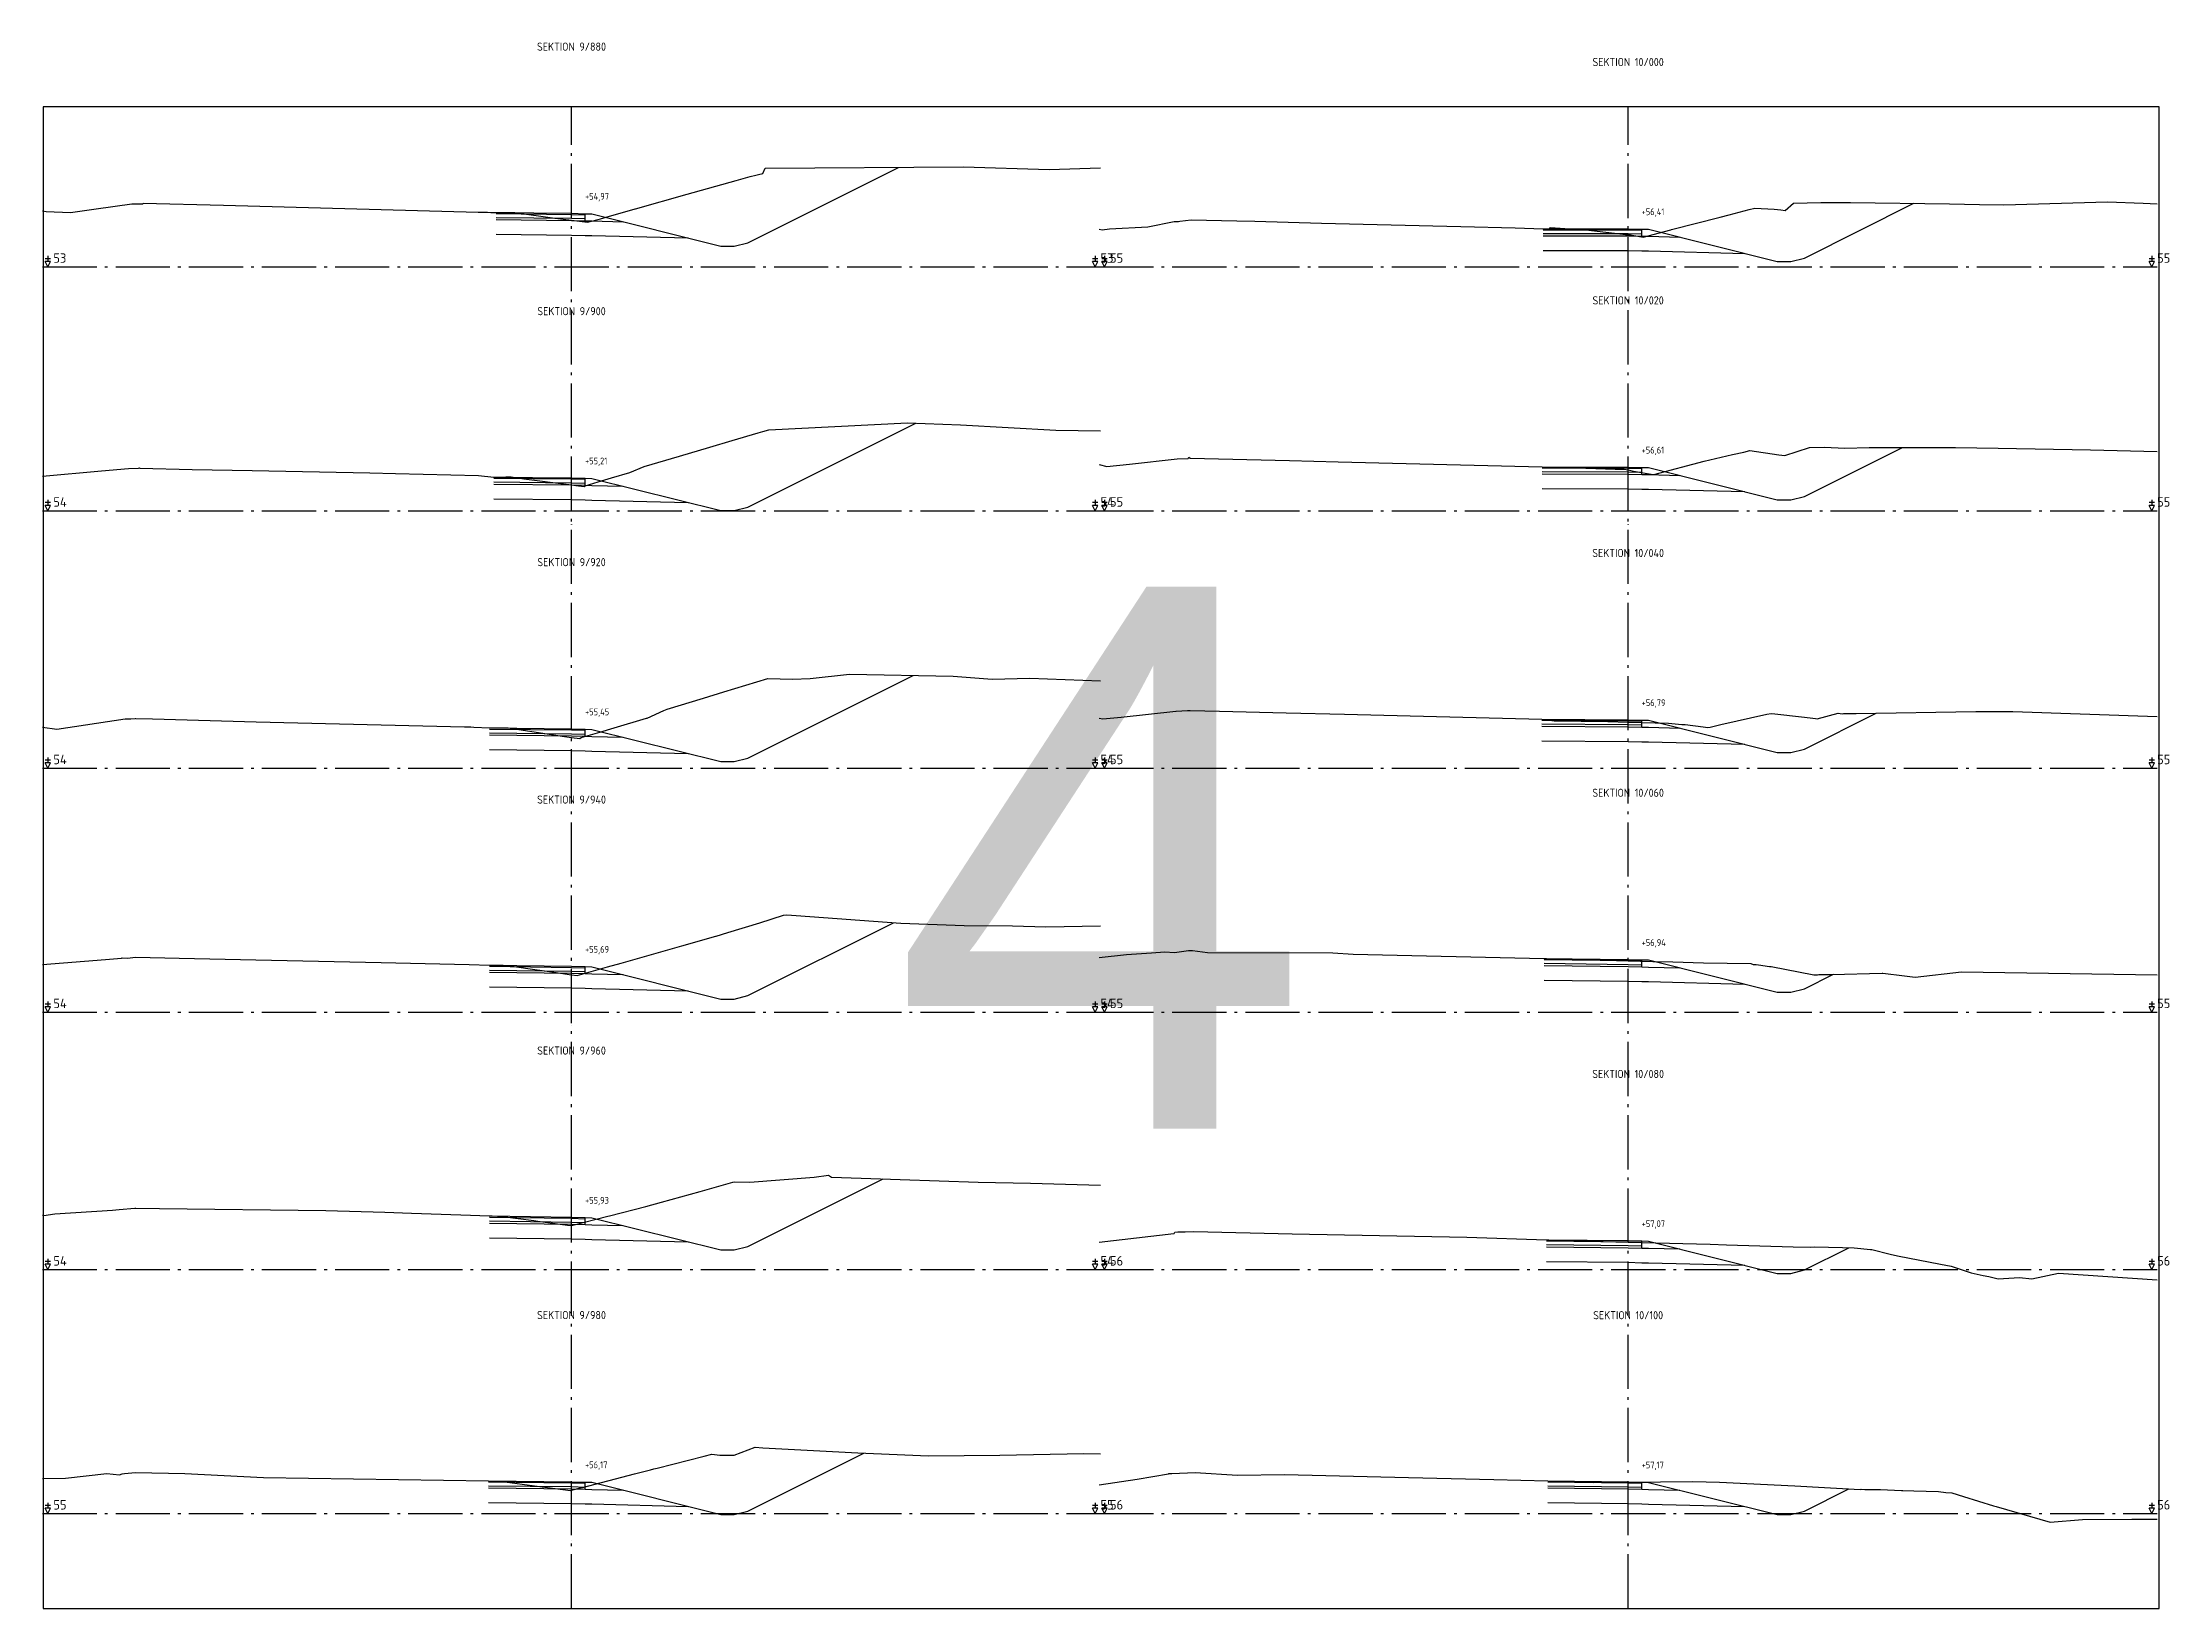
# Model space of a CAD drawing. Header units: metres. Extents: x 164066 to 165347, y 6228109 to 6230364.
# Drawn here: x 164323.6 to 164402.2, y 6229864.2 to 6229921.9 of the extents above; entities that cross this region are included whole.
import ezdxf
from ezdxf.enums import TextEntityAlignment as Align

# ---------------------------------------------------------------- set-up
doc = ezdxf.new("R2010")
doc.units = ezdxf.units.M
doc.header["$LTSCALE"] = 0.1
doc.linetypes.add('CENTRUMLINJE', pattern=[27, 20, -3, 1, -3])
doc.layers.get('DEFPOINTS').update_dxf_attribs({"color": 5})
for name, color, linetype in [('M-000', 7, 'Continuous'), ('M-372A', 3, 'Continuous'), ('M-374C', 6, 'Continuous'), ('M-374D', 4, 'Continuous'), ('M-374E', 4, 'Continuous'), ('M-374F', 4, 'Continuous'), ('M-374G', 4, 'Continuous'), ('M-374O', 4, 'Continuous'), ('M-374P', 4, 'Continuous'), ('M-374Q', 4, 'Continuous'), ('M-378A', 7, 'CENTRUMLINJE'), ('M-378AT', 4, 'Continuous'), ('M-378B', 4, 'CENTRUMLINJE'), ('M-378BT', 4, 'Continuous'), ('T19202X', 4, 'Continuous')]:
    doc.layers.add(name, color=color, linetype=linetype)
doc.styles.add('ARIAL', font='ARIAL.TTF')
doc.styles.add('ISO35', font='ISO3098', dxfattribs={"height": 3.5})
doc.styles.add('P_ISO_25', font='ISO', dxfattribs={"height": 2.5})
doc.styles.add('P_ISO_30', font='ISO', dxfattribs={"height": 3})

msp = doc.modelspace()

# ---------------------------------------------------------------- texts
at = {"layer": 'DEFPOINTS', "style": 'ARIAL'}
msp.add_text('4', height=20, dxfattribs=at).set_placement((164362.724, 6229891.854), align=Align.MIDDLE_CENTER)
at = {"layer": 'M-378AT', "style": 'ISO35'}
for s, p in [('53', (164324.049, 6229913.804)), ('53', (164362.699, 6229913.804)), ('55', (164363.049, 6229913.804)), ('55', (164401.699, 6229913.804)), ('54', (164324.049, 6229904.804)), ('54', (164362.699, 6229904.804)), ('55', (164363.049, 6229904.804)), ('55', (164401.699, 6229904.804)), ('54', (164324.049, 6229895.304)), ('54', (164362.699, 6229895.304)), ('55', (164363.049, 6229895.304)), ('55', (164401.699, 6229895.304)), ('54', (164324.049, 6229886.304)), ('54', (164362.699, 6229886.304)), ('55', (164363.049, 6229886.304)), ('55', (164401.699, 6229886.304)), ('54', (164324.049, 6229876.804)), ('54', (164362.699, 6229876.804)), ('56', (164363.049, 6229876.804)), ('56', (164401.699, 6229876.804)), ('55', (164324.049, 6229867.804)), ('55', (164362.699, 6229867.804)), ('56', (164363.049, 6229867.804)), ('56', (164401.699, 6229867.804))]:
    msp.add_text(s, height=0.35, dxfattribs=at).set_placement(p)
at = {"layer": 'M-378BT', "style": 'P_ISO_30'}
for s, p in [('SEKTION 9/880', (164343.174, 6229921.628)), ('SEKTION 10/000', (164382.174, 6229921.06)), ('SEKTION 9/900', (164343.174, 6229911.868)), ('SEKTION 10/020', (164382.174, 6229912.266)), ('SEKTION 9/920', (164343.174, 6229902.608)), ('SEKTION 10/040', (164382.174, 6229902.946)), ('SEKTION 9/940', (164343.174, 6229893.848)), ('SEKTION 10/060', (164382.174, 6229894.099)), ('SEKTION 9/960', (164343.174, 6229884.588)), ('SEKTION 10/080', (164382.174, 6229883.725)), ('SEKTION 9/980', (164343.174, 6229874.828)), ('SEKTION 10/100', (164382.174, 6229874.824))]:
    msp.add_text(s, height=0.3, dxfattribs=at).set_placement(p, align=Align.CENTER)
at = {"layer": 'M-378BT', "style": 'P_ISO_25'}
for s, p in [('+54,97', (164343.674, 6229916.128)), ('+56,41', (164382.674, 6229915.56)), ('+55,21', (164343.674, 6229906.368)), ('+56,61', (164382.674, 6229906.766)), ('+55,45', (164343.674, 6229897.108)), ('+56,79', (164382.674, 6229897.446)), ('+55,69', (164343.674, 6229888.348)), ('+56,94', (164382.674, 6229888.599)), ('+55,93', (164343.674, 6229879.088)), ('+57,07', (164382.674, 6229878.225)), ('+56,17', (164343.674, 6229869.328)), ('+57,17', (164382.674, 6229869.324))]:
    msp.add_text(s, height=0.25, dxfattribs=at).set_placement(p)

# ---------------------------------------------------------------- linework, layer by layer
at = {"layer": 'DEFPOINTS', "flags": 128}
msp.add_lwpolyline([(164323.674, 6229864.154), (164401.774, 6229864.154), (164401.774, 6229919.554), (164323.674, 6229919.554), (164323.674, 6229864.154)], dxfattribs=at)
at = {"layer": 'M-000'}
msp.add_lwpolyline([(164323.674, 6229864.154), (164401.774, 6229864.154), (164401.774, 6229919.554), (164323.674, 6229919.554), (164323.674, 6229864.154)], dxfattribs=at)
at = {"layer": 'M-372A', "linetype": 'Continuous'}
for points in [[(164323.649, 6229915.719), (164323.778, 6229915.692), (164324.687, 6229915.66), (164325.63, 6229915.795), (164326.944, 6229915.977), (164327.026, 6229915.981), (164327.345, 6229915.981), (164327.362, 6229916.001), (164330.325, 6229915.927), (164339.73, 6229915.677), (164340.019, 6229915.669), (164340.071, 6229915.668), (164340.195, 6229915.664), (164340.386, 6229915.659), (164340.57, 6229915.663), (164341.086, 6229915.661), (164342.564, 6229915.448), (164342.768, 6229915.422), (164343.174, 6229915.371), (164343.764, 6229915.297), (164344.239, 6229915.431), (164344.449, 6229915.49), (164345.523, 6229915.793), (164345.537, 6229915.797), (164347.438, 6229916.333), (164349.247, 6229916.843), (164349.771, 6229916.981), (164349.976, 6229917.035), (164350.078, 6229917.062), (164350.231, 6229917.102), (164350.319, 6229917.291), (164357.636, 6229917.34), (164360.802, 6229917.247), (164362.699, 6229917.301)], [(164362.649, 6229915.039), (164362.759, 6229915.022), (164363.025, 6229915.057), (164364.44, 6229915.129), (164365.422, 6229915.33), (164365.558, 6229915.321), (164365.573, 6229915.327), (164365.633, 6229915.333), (164366.048, 6229915.385), (164367.732, 6229915.349), (164368.396, 6229915.334), (164370.856, 6229915.271), (164370.857, 6229915.271), (164375.994, 6229915.139), (164377.999, 6229915.087), (164379.035, 6229915.061), (164379.268, 6229915.057), (164379.306, 6229915.1), (164380.199, 6229915.043), (164380.308, 6229915.038), (164380.411, 6229915.045), (164381.028, 6229914.973), (164381.668, 6229914.898), (164382.174, 6229914.839), (164382.262, 6229914.829), (164382.328, 6229914.822), (164382.725, 6229914.75), (164383.519, 6229914.96), (164383.748, 6229915.021), (164383.769, 6229915.026), (164385.568, 6229915.489), (164385.909, 6229915.577), (164386.644, 6229915.766), (164386.855, 6229915.82), (164387.565, 6229915.785), (164387.809, 6229915.756), (164387.964, 6229915.738), (164388.274, 6229916.006), (164389.288, 6229916.03), (164390.384, 6229916.027), (164394.037, 6229915.981), (164395.142, 6229915.948), (164396.041, 6229915.945), (164399.862, 6229916.047), (164401.189, 6229916.003), (164401.699, 6229915.977)], [(164323.649, 6229905.936), (164323.651, 6229905.935), (164325.82, 6229906.126), (164326.826, 6229906.208), (164327.188, 6229906.224), (164327.224, 6229906.24), (164327.241, 6229906.226), (164329.171, 6229906.174), (164331.381, 6229906.143), (164335.731, 6229906.048), (164336.677, 6229906.026), (164339.743, 6229905.954), (164340.304, 6229905.896), (164340.754, 6229905.904), (164340.943, 6229905.905), (164341.414, 6229905.833), (164343.174, 6229905.612), (164343.331, 6229905.592), (164343.646, 6229905.553), (164343.683, 6229905.578), (164344.162, 6229905.718), (164344.655, 6229905.863), (164345.326, 6229906.06), (164345.854, 6229906.289), (164347.159, 6229906.674), (164348.283, 6229907.006), (164349.1, 6229907.247), (164350.057, 6229907.529), (164350.234, 6229907.582), (164350.453, 6229907.646), (164355.575, 6229907.898), (164357.528, 6229907.82), (164361.051, 6229907.623), (164362.699, 6229907.604)], [(164362.649, 6229906.359), (164362.931, 6229906.285), (164363.763, 6229906.375), (164365.525, 6229906.567), (164365.937, 6229906.586), (164365.965, 6229906.632), (164366.013, 6229906.596), (164369.679, 6229906.507), (164371.465, 6229906.463), (164379, 6229906.278), (164380.253, 6229906.24), (164381.694, 6229906.186), (164381.697, 6229906.186), (164381.857, 6229906.192), (164382.025, 6229906.189), (164382.174, 6229906.159), (164382.373, 6229906.12), (164383.095, 6229905.992), (164383.12, 6229905.988), (164384.977, 6229906.479), (164386.028, 6229906.725), (164386.44, 6229906.822), (164386.666, 6229906.875), (164387.732, 6229906.72), (164387.955, 6229906.694), (164388.867, 6229906.991), (164389.422, 6229906.996), (164390.166, 6229906.969), (164391.075, 6229906.991), (164394.258, 6229906.993), (164395.832, 6229906.962), (164399.235, 6229906.899), (164401.699, 6229906.842)], [(164323.649, 6229896.67), (164324.176, 6229896.591), (164326.696, 6229896.976), (164326.799, 6229896.979), (164326.908, 6229896.982), (164327.065, 6229896.986), (164327.077, 6229896.976), (164327.089, 6229896.987), (164327.705, 6229896.974), (164331.537, 6229896.869), (164339.227, 6229896.685), (164339.456, 6229896.68), (164339.566, 6229896.668), (164340.148, 6229896.641), (164340.301, 6229896.64), (164340.841, 6229896.641), (164340.908, 6229896.631), (164342.91, 6229896.327), (164343.174, 6229896.294), (164343.482, 6229896.255), (164343.532, 6229896.29), (164344.214, 6229896.49), (164344.747, 6229896.646), (164345.941, 6229896.997), (164345.96, 6229897.006), (164346.587, 6229897.279), (164346.7, 6229897.328), (164348.04, 6229897.739), (164348.792, 6229897.969), (164350.418, 6229898.468), (164351.335, 6229898.446), (164351.982, 6229898.471), (164353.431, 6229898.624), (164357.265, 6229898.548), (164358.703, 6229898.441), (164360.087, 6229898.474), (164362.699, 6229898.381)], [(164362.649, 6229896.999), (164362.79, 6229896.978), (164363.467, 6229897.037), (164365.474, 6229897.256), (164365.488, 6229897.257), (164365.915, 6229897.28), (164366.01, 6229897.284), (164367.094, 6229897.258), (164369.547, 6229897.198), (164371.707, 6229897.145), (164378.989, 6229896.97), (164379.438, 6229896.901), (164381.424, 6229896.883), (164382.174, 6229896.86), (164383.668, 6229896.814), (164384.153, 6229896.774), (164384.273, 6229896.766), (164384.945, 6229896.678), (164385.116, 6229896.653), (164385.205, 6229896.673), (164385.597, 6229896.762), (164387.289, 6229897.147), (164387.453, 6229897.172), (164387.592, 6229897.156), (164388.573, 6229897.045), (164388.89, 6229897.008), (164389.09, 6229896.985), (164389.15, 6229896.978), (164389.921, 6229897.184), (164390.07, 6229897.165), (164390.128, 6229897.17), (164390.588, 6229897.172), (164395.004, 6229897.248), (164396.376, 6229897.25), (164401.699, 6229897.063)], [(164323.649, 6229887.913), (164325.975, 6229888.097), (164326.564, 6229888.146), (164326.584, 6229888.161), (164326.591, 6229888.162), (164326.767, 6229888.151), (164327.094, 6229888.188), (164328.693, 6229888.152), (164331.527, 6229888.087), (164336.142, 6229887.982), (164339.397, 6229887.908), (164340.149, 6229887.888), (164340.201, 6229887.888), (164340.652, 6229887.889), (164341.059, 6229887.834), (164341.82, 6229887.732), (164342.358, 6229887.659), (164343.174, 6229887.536), (164343.38, 6229887.504), (164343.816, 6229887.628), (164344.502, 6229887.822), (164345.006, 6229887.965), (164347.247, 6229888.6), (164348.502, 6229888.956), (164348.517, 6229888.96), (164348.94, 6229889.09), (164350.12, 6229889.451), (164350.996, 6229889.73), (164351.117, 6229889.745), (164351.467, 6229889.723), (164355.332, 6229889.436), (164357.668, 6229889.357), (164359.455, 6229889.342), (164360.685, 6229889.305), (164362.699, 6229889.343)], [(164362.649, 6229888.171), (164363.659, 6229888.283), (164364.581, 6229888.339), (164365.072, 6229888.38), (164365.43, 6229888.361), (164365.95, 6229888.426), (164366.089, 6229888.433), (164366.654, 6229888.361), (164371.275, 6229888.344), (164372.025, 6229888.3), (164379.07, 6229888.14), (164379.11, 6229888.139), (164379.164, 6229888.134), (164380.049, 6229888.112), (164382.174, 6229888.053), (164383.089, 6229888.027), (164383.825, 6229888.008), (164384.956, 6229887.978), (164386.702, 6229887.954), (164386.792, 6229887.918), (164386.899, 6229887.908), (164386.986, 6229887.897), (164387.391, 6229887.842), (164387.448, 6229887.834), (164389.026, 6229887.533), (164389.16, 6229887.538), (164389.208, 6229887.539), (164389.696, 6229887.55), (164391.546, 6229887.588), (164391.573, 6229887.589), (164392.377, 6229887.495), (164392.771, 6229887.45), (164394.475, 6229887.642), (164401.699, 6229887.532)], [(164323.649, 6229878.661), (164323.699, 6229878.656), (164324.102, 6229878.711), (164326.228, 6229878.847), (164326.472, 6229878.87), (164327.054, 6229878.926), (164327.087, 6229878.928), (164327.972, 6229878.907), (164334.105, 6229878.837), (164336.28, 6229878.777), (164337.267, 6229878.738), (164339.083, 6229878.671), (164340.143, 6229878.634), (164340.247, 6229878.635), (164340.622, 6229878.61), (164341.779, 6229878.464), (164341.926, 6229878.445), (164343.031, 6229878.296), (164343.158, 6229878.278), (164343.174, 6229878.282), (164343.178, 6229878.283), (164344.51, 6229878.623), (164344.573, 6229878.639), (164345.917, 6229878.981), (164346.498, 6229879.144), (164347.923, 6229879.543), (164349.126, 6229879.88), (164349.176, 6229879.894), (164349.753, 6229879.885), (164352.126, 6229880.063), (164352.663, 6229880.14), (164352.765, 6229880.061), (164353.865, 6229880.033), (164358.178, 6229879.882), (164360.119, 6229879.847), (164362.699, 6229879.777)], [(164362.649, 6229877.673), (164365.409, 6229877.984), (164365.419, 6229877.989), (164365.438, 6229878.04), (164365.552, 6229878.054), (164365.57, 6229878.047), (164365.621, 6229878.053), (164365.823, 6229878.049), (164366.143, 6229878.06), (164369.774, 6229877.978), (164376.218, 6229877.849), (164379.163, 6229877.76), (164379.23, 6229877.754), (164379.244, 6229877.753), (164379.392, 6229877.748), (164380.791, 6229877.705), (164382.174, 6229877.666), (164382.696, 6229877.652), (164385.197, 6229877.593), (164385.809, 6229877.564), (164388.264, 6229877.497), (164388.912, 6229877.479), (164389.053, 6229877.491), (164390.083, 6229877.467), (164390.519, 6229877.456), (164391.117, 6229877.4), (164391.163, 6229877.397), (164391.846, 6229877.223), (164392.121, 6229877.169), (164393.706, 6229876.856), (164394.091, 6229876.78), (164394.354, 6229876.694), (164394.841, 6229876.535), (164395.278, 6229876.441), (164395.488, 6229876.396), (164395.837, 6229876.321), (164396.619, 6229876.366), (164397.08, 6229876.313), (164398.061, 6229876.52), (164401.699, 6229876.276)], [(164323.649, 6229868.948), (164323.661, 6229868.946), (164324.502, 6229868.965), (164326.024, 6229869.133), (164326.491, 6229869.082), (164326.592, 6229869.12), (164326.67, 6229869.128), (164327.078, 6229869.169), (164328.896, 6229869.128), (164331.803, 6229868.98), (164340.107, 6229868.863), (164340.308, 6229868.846), (164340.312, 6229868.846), (164340.709, 6229868.831), (164341.812, 6229868.679), (164342.29, 6229868.613), (164343.142, 6229868.505), (164343.174, 6229868.514), (164343.501, 6229868.599), (164343.582, 6229868.621), (164345.495, 6229869.122), (164346.083, 6229869.271), (164346.21, 6229869.303), (164346.336, 6229869.335), (164348.076, 6229869.777), (164348.349, 6229869.846), (164348.653, 6229869.814), (164349.034, 6229869.809), (164349.181, 6229869.807), (164349.957, 6229870.109), (164350.235, 6229870.081), (164353.738, 6229869.894), (164356.349, 6229869.78), (164358.984, 6229869.807), (164362.081, 6229869.867), (164362.699, 6229869.858)], [(164362.649, 6229868.714), (164364.049, 6229868.925), (164365.211, 6229869.12), (164365.215, 6229869.128), (164365.296, 6229869.128), (164365.332, 6229869.13), (164366.193, 6229869.169), (164367.752, 6229869.077), (164369.484, 6229869.092), (164374.068, 6229868.983), (164377.22, 6229868.909), (164379.213, 6229868.862), (164379.259, 6229868.853), (164379.318, 6229868.849), (164379.611, 6229868.84), (164380.891, 6229868.804), (164382.174, 6229868.815), (164384.565, 6229868.834), (164385.547, 6229868.811), (164388.321, 6229868.679), (164390.733, 6229868.538), (164390.77, 6229868.56), (164390.914, 6229868.549), (164391.491, 6229868.538), (164392.265, 6229868.503), (164392.307, 6229868.501), (164392.719, 6229868.49), (164393.627, 6229868.464), (164393.901, 6229868.438), (164394.124, 6229868.423), (164394.557, 6229868.288), (164395.658, 6229867.945), (164395.759, 6229867.914), (164397.746, 6229867.332), (164398.946, 6229867.437), (164400.76, 6229867.454), (164401.699, 6229867.443)]]:
    msp.add_lwpolyline(points, dxfattribs=at)
at = {"layer": 'M-374C', "linetype": 'Continuous'}
for points in [[(164340.383, 6229915.659), (164340.384, 6229915.659), (164340.385, 6229915.659), (164340.386, 6229915.659), (164340.387, 6229915.659), (164343.174, 6229915.628), (164343.674, 6229915.615), (164343.924, 6229915.609), (164348.68, 6229914.42), (164349.18, 6229914.42), (164349.68, 6229914.545), (164355.238, 6229917.324)], [(164379.031, 6229915.061), (164379.032, 6229915.061), (164379.033, 6229915.061), (164379.034, 6229915.061), (164379.035, 6229915.061), (164382.174, 6229915.06), (164382.674, 6229915.048), (164382.924, 6229915.041), (164387.68, 6229913.852), (164388.18, 6229913.852), (164388.68, 6229913.977), (164392.721, 6229915.998)], [(164340.3, 6229905.896), (164340.301, 6229905.896), (164340.302, 6229905.896), (164340.303, 6229905.896), (164340.304, 6229905.896), (164343.174, 6229905.868), (164343.674, 6229905.855), (164343.924, 6229905.849), (164348.68, 6229904.66), (164349.18, 6229904.66), (164349.68, 6229904.785), (164355.881, 6229907.886)], [(164378.996, 6229906.278), (164378.997, 6229906.278), (164378.998, 6229906.278), (164378.999, 6229906.278), (164379, 6229906.278), (164382.174, 6229906.266), (164382.674, 6229906.254), (164382.924, 6229906.248), (164387.68, 6229905.059), (164388.18, 6229905.059), (164388.68, 6229905.184), (164392.297, 6229906.992)], [(164340.144, 6229896.641), (164340.145, 6229896.641), (164340.146, 6229896.641), (164340.147, 6229896.641), (164340.148, 6229896.641), (164343.174, 6229896.608), (164343.674, 6229896.595), (164343.924, 6229896.589), (164348.68, 6229895.4), (164349.18, 6229895.4), (164349.68, 6229895.525), (164355.784, 6229898.578)], [(164378.985, 6229896.97), (164378.986, 6229896.97), (164378.987, 6229896.97), (164378.988, 6229896.97), (164378.989, 6229896.97), (164382.174, 6229896.946), (164382.674, 6229896.933), (164382.924, 6229896.927), (164387.68, 6229895.738), (164388.18, 6229895.738), (164388.68, 6229895.863), (164391.323, 6229897.185)], [(164340.145, 6229887.888), (164340.146, 6229887.888), (164340.147, 6229887.888), (164340.148, 6229887.888), (164340.149, 6229887.888), (164343.174, 6229887.848), (164343.674, 6229887.835), (164343.924, 6229887.829), (164348.68, 6229886.64), (164349.18, 6229886.64), (164349.68, 6229886.765), (164355.062, 6229889.456)], [(164379.066, 6229888.14), (164379.067, 6229888.14), (164379.068, 6229888.14), (164379.069, 6229888.14), (164379.07, 6229888.14), (164382.174, 6229888.099), (164382.674, 6229888.086), (164382.924, 6229888.08), (164387.68, 6229886.891), (164388.18, 6229886.891), (164388.68, 6229887.016), (164389.75, 6229887.551)], [(164340.139, 6229878.634), (164340.14, 6229878.634), (164340.141, 6229878.634), (164340.142, 6229878.634), (164340.143, 6229878.634), (164343.174, 6229878.588), (164343.674, 6229878.575), (164343.924, 6229878.569), (164348.68, 6229877.38), (164349.18, 6229877.38), (164349.68, 6229877.505), (164354.679, 6229880.005)], [(164379.159, 6229877.76), (164379.16, 6229877.76), (164379.161, 6229877.76), (164379.162, 6229877.76), (164379.163, 6229877.76), (164382.174, 6229877.725), (164382.674, 6229877.712), (164382.924, 6229877.706), (164387.68, 6229876.517), (164388.18, 6229876.517), (164388.68, 6229876.642), (164390.318, 6229877.461)], [(164340.103, 6229868.863), (164340.104, 6229868.863), (164340.105, 6229868.863), (164340.106, 6229868.863), (164340.107, 6229868.863), (164343.174, 6229868.828), (164343.674, 6229868.815), (164343.924, 6229868.809), (164348.68, 6229867.62), (164349.18, 6229867.62), (164349.68, 6229867.745), (164353.958, 6229869.885)], [(164379.209, 6229868.862), (164379.21, 6229868.862), (164379.211, 6229868.862), (164379.212, 6229868.862), (164379.213, 6229868.862), (164382.174, 6229868.824), (164382.674, 6229868.812), (164382.924, 6229868.806), (164387.68, 6229867.617), (164388.18, 6229867.617), (164388.68, 6229867.742), (164390.321, 6229868.562)]]:
    msp.add_lwpolyline(points, dxfattribs=at)
at = {"layer": 'M-374D', "linetype": 'Continuous'}
for points in [[(164340.387, 6229914.859), (164343.174, 6229914.828), (164343.174, 6229914.828), (164343.674, 6229914.815), (164343.924, 6229914.809), (164347.48, 6229914.72)], [(164379.035, 6229914.261), (164382.174, 6229914.26), (164382.174, 6229914.26), (164382.674, 6229914.248), (164382.924, 6229914.241), (164386.48, 6229914.152)], [(164340.304, 6229905.096), (164343.174, 6229905.068), (164343.174, 6229905.068), (164343.674, 6229905.055), (164343.924, 6229905.049), (164347.48, 6229904.96)], [(164379, 6229905.478), (164382.174, 6229905.466), (164382.174, 6229905.466), (164382.674, 6229905.454), (164382.924, 6229905.448), (164386.48, 6229905.359)], [(164340.148, 6229895.841), (164343.174, 6229895.808), (164343.174, 6229895.808), (164343.674, 6229895.795), (164343.924, 6229895.789), (164347.48, 6229895.7)], [(164378.989, 6229896.17), (164382.174, 6229896.146), (164382.174, 6229896.146), (164382.674, 6229896.133), (164382.924, 6229896.127), (164386.48, 6229896.038)], [(164340.149, 6229887.088), (164343.174, 6229887.048), (164343.174, 6229887.048), (164343.674, 6229887.035), (164343.924, 6229887.029), (164347.48, 6229886.94)], [(164379.07, 6229887.34), (164382.174, 6229887.299), (164382.174, 6229887.299), (164382.674, 6229887.286), (164382.924, 6229887.28), (164386.48, 6229887.191)], [(164340.143, 6229877.834), (164343.174, 6229877.788), (164343.174, 6229877.788), (164343.674, 6229877.775), (164343.924, 6229877.769), (164347.48, 6229877.68)], [(164379.163, 6229876.96), (164382.174, 6229876.925), (164382.174, 6229876.925), (164382.674, 6229876.912), (164382.924, 6229876.906), (164386.48, 6229876.817)], [(164340.107, 6229868.063), (164343.174, 6229868.028), (164343.174, 6229868.028), (164343.674, 6229868.015), (164343.924, 6229868.009), (164347.48, 6229867.92)], [(164379.213, 6229868.062), (164382.174, 6229868.024), (164382.174, 6229868.024), (164382.674, 6229868.012), (164382.924, 6229868.006), (164386.48, 6229867.917)]]:
    msp.add_lwpolyline(points, dxfattribs=at)
at = {"layer": 'M-374E', "linetype": 'Continuous'}
for points in [[(164340.387, 6229915.399), (164343.174, 6229915.368), (164343.174, 6229915.368), (164343.674, 6229915.355), (164343.924, 6229915.349), (164345.08, 6229915.32)], [(164379.035, 6229914.801), (164382.174, 6229914.8), (164382.174, 6229914.8), (164382.674, 6229914.788), (164382.924, 6229914.781), (164384.08, 6229914.752)], [(164379, 6229906.018), (164382.174, 6229906.006), (164382.174, 6229906.006), (164382.674, 6229905.994), (164382.924, 6229905.988), (164384.08, 6229905.959)], [(164340.304, 6229905.636), (164343.174, 6229905.608), (164343.174, 6229905.608), (164343.674, 6229905.595), (164343.924, 6229905.589), (164345.08, 6229905.56)], [(164340.148, 6229896.381), (164343.174, 6229896.348), (164343.174, 6229896.348), (164343.674, 6229896.335), (164343.924, 6229896.329), (164345.08, 6229896.3)], [(164378.989, 6229896.71), (164382.174, 6229896.686), (164382.174, 6229896.686), (164382.674, 6229896.673), (164382.924, 6229896.667), (164384.08, 6229896.638)], [(164379.07, 6229887.88), (164382.174, 6229887.839), (164382.174, 6229887.839), (164382.674, 6229887.826), (164382.924, 6229887.82), (164384.08, 6229887.791)], [(164340.149, 6229887.628), (164343.174, 6229887.588), (164343.174, 6229887.588), (164343.674, 6229887.575), (164343.924, 6229887.569), (164345.08, 6229887.54)], [(164340.143, 6229878.374), (164343.174, 6229878.328), (164343.174, 6229878.328), (164343.674, 6229878.315), (164343.924, 6229878.309), (164345.08, 6229878.28)], [(164379.163, 6229877.5), (164382.174, 6229877.465), (164382.174, 6229877.465), (164382.674, 6229877.452), (164382.924, 6229877.446), (164384.08, 6229877.417)], [(164340.107, 6229868.603), (164343.174, 6229868.568), (164343.174, 6229868.568), (164343.674, 6229868.555), (164343.924, 6229868.549), (164345.08, 6229868.52)], [(164379.213, 6229868.602), (164382.174, 6229868.564), (164382.174, 6229868.564), (164382.674, 6229868.552), (164382.924, 6229868.546), (164384.08, 6229868.517)]]:
    msp.add_lwpolyline(points, dxfattribs=at)
at = {"layer": 'M-374F', "linetype": 'Continuous'}
for points in [[(164340.387, 6229915.399), (164343.174, 6229915.368), (164343.674, 6229915.355), (164343.674, 6229915.615), (164343.924, 6229915.609), (164343.924, 6229915.609)], [(164379.035, 6229914.801), (164382.174, 6229914.8), (164382.674, 6229914.788), (164382.674, 6229915.048), (164382.924, 6229915.041), (164382.924, 6229915.041)], [(164340.304, 6229905.636), (164343.174, 6229905.608), (164343.674, 6229905.595), (164343.674, 6229905.855), (164343.924, 6229905.849), (164343.924, 6229905.849)], [(164379, 6229906.018), (164382.174, 6229906.006), (164382.674, 6229905.994), (164382.674, 6229906.254), (164382.924, 6229906.248), (164382.924, 6229906.248)], [(164340.148, 6229896.381), (164343.174, 6229896.348), (164343.674, 6229896.335), (164343.674, 6229896.595), (164343.924, 6229896.589), (164343.924, 6229896.589)], [(164378.989, 6229896.71), (164382.174, 6229896.686), (164382.674, 6229896.673), (164382.674, 6229896.933), (164382.924, 6229896.927), (164382.924, 6229896.927)], [(164340.149, 6229887.628), (164343.174, 6229887.588), (164343.674, 6229887.575), (164343.674, 6229887.835), (164343.924, 6229887.829), (164343.924, 6229887.829)], [(164379.07, 6229887.88), (164382.174, 6229887.839), (164382.674, 6229887.826), (164382.674, 6229888.086), (164382.924, 6229888.08), (164382.924, 6229888.08)], [(164340.143, 6229878.374), (164343.174, 6229878.328), (164343.674, 6229878.315), (164343.674, 6229878.575), (164343.924, 6229878.569), (164343.924, 6229878.569)], [(164379.163, 6229877.5), (164382.174, 6229877.465), (164382.674, 6229877.452), (164382.674, 6229877.712), (164382.924, 6229877.706), (164382.924, 6229877.706)], [(164340.107, 6229868.603), (164343.174, 6229868.568), (164343.674, 6229868.555), (164343.674, 6229868.815), (164343.924, 6229868.809), (164343.924, 6229868.809)], [(164379.213, 6229868.602), (164382.174, 6229868.564), (164382.674, 6229868.552), (164382.674, 6229868.812), (164382.924, 6229868.806), (164382.924, 6229868.806)]]:
    msp.add_lwpolyline(points, dxfattribs=at)
at = {"layer": 'M-374G', "linetype": 'Continuous'}
for points in [[(164340.387, 6229915.479), (164343.174, 6229915.448), (164343.674, 6229915.435), (164343.674, 6229915.615), (164343.924, 6229915.609), (164343.924, 6229915.609)], [(164379.035, 6229914.881), (164382.174, 6229914.88), (164382.674, 6229914.868), (164382.674, 6229915.048), (164382.924, 6229915.041), (164382.924, 6229915.041)], [(164340.304, 6229905.716), (164343.174, 6229905.688), (164343.674, 6229905.675), (164343.674, 6229905.855), (164343.924, 6229905.849), (164343.924, 6229905.849)], [(164379, 6229906.098), (164382.174, 6229906.086), (164382.674, 6229906.074), (164382.674, 6229906.254), (164382.924, 6229906.248), (164382.924, 6229906.248)], [(164340.148, 6229896.461), (164343.174, 6229896.428), (164343.674, 6229896.415), (164343.674, 6229896.595), (164343.924, 6229896.589), (164343.924, 6229896.589)], [(164378.989, 6229896.79), (164382.174, 6229896.766), (164382.674, 6229896.753), (164382.674, 6229896.933), (164382.924, 6229896.927), (164382.924, 6229896.927)], [(164340.149, 6229887.708), (164343.174, 6229887.668), (164343.674, 6229887.655), (164343.674, 6229887.835), (164343.924, 6229887.829), (164343.924, 6229887.829)], [(164379.07, 6229887.96), (164382.174, 6229887.919), (164382.674, 6229887.906), (164382.674, 6229888.086), (164382.924, 6229888.08), (164382.924, 6229888.08)], [(164340.143, 6229878.454), (164343.174, 6229878.408), (164343.674, 6229878.395), (164343.674, 6229878.575), (164343.924, 6229878.569), (164343.924, 6229878.569)], [(164379.163, 6229877.58), (164382.174, 6229877.545), (164382.674, 6229877.532), (164382.674, 6229877.712), (164382.924, 6229877.706), (164382.924, 6229877.706)], [(164340.107, 6229868.683), (164343.174, 6229868.648), (164343.674, 6229868.635), (164343.674, 6229868.815), (164343.924, 6229868.809), (164343.924, 6229868.809)], [(164379.213, 6229868.682), (164382.174, 6229868.644), (164382.674, 6229868.632), (164382.674, 6229868.812), (164382.924, 6229868.806), (164382.924, 6229868.806)]]:
    msp.add_lwpolyline(points, dxfattribs=at)
at = {"layer": 'M-374O', "linetype": 'Continuous'}
for points in [[(164340.387, 6229915.619), (164343.174, 6229915.588), (164343.674, 6229915.575), (164343.674, 6229915.615), (164343.924, 6229915.609), (164343.924, 6229915.609)], [(164379.035, 6229915.021), (164382.174, 6229915.02), (164382.674, 6229915.008), (164382.674, 6229915.048), (164382.924, 6229915.041), (164382.924, 6229915.041)], [(164340.304, 6229905.856), (164343.174, 6229905.828), (164343.674, 6229905.815), (164343.674, 6229905.855), (164343.924, 6229905.849), (164343.924, 6229905.849)], [(164379, 6229906.238), (164382.174, 6229906.226), (164382.674, 6229906.214), (164382.674, 6229906.254), (164382.924, 6229906.248), (164382.924, 6229906.248)], [(164340.148, 6229896.601), (164343.174, 6229896.568), (164343.674, 6229896.555), (164343.674, 6229896.595), (164343.924, 6229896.589), (164343.924, 6229896.589)], [(164378.989, 6229896.93), (164382.174, 6229896.906), (164382.674, 6229896.893), (164382.674, 6229896.933), (164382.924, 6229896.927), (164382.924, 6229896.927)], [(164340.149, 6229887.848), (164343.174, 6229887.808), (164343.674, 6229887.795), (164343.674, 6229887.835), (164343.924, 6229887.829), (164343.924, 6229887.829)], [(164379.07, 6229888.1), (164382.174, 6229888.059), (164382.674, 6229888.046), (164382.674, 6229888.086), (164382.924, 6229888.08), (164382.924, 6229888.08)], [(164340.143, 6229878.594), (164343.174, 6229878.548), (164343.674, 6229878.535), (164343.674, 6229878.575), (164343.924, 6229878.569), (164343.924, 6229878.569)], [(164379.163, 6229877.72), (164382.174, 6229877.685), (164382.674, 6229877.672), (164382.674, 6229877.712), (164382.924, 6229877.706), (164382.924, 6229877.706)], [(164340.107, 6229868.823), (164343.174, 6229868.788), (164343.674, 6229868.775), (164343.674, 6229868.815), (164343.924, 6229868.809), (164343.924, 6229868.809)], [(164379.213, 6229868.822), (164382.174, 6229868.784), (164382.674, 6229868.772), (164382.674, 6229868.812), (164382.924, 6229868.806), (164382.924, 6229868.806)]]:
    msp.add_lwpolyline(points, dxfattribs=at)
at = {"layer": 'M-374P', "linetype": 'Continuous'}
for points in [[(164340.387, 6229915.479), (164343.174, 6229915.448), (164343.674, 6229915.435), (164343.674, 6229915.615), (164343.924, 6229915.609), (164343.924, 6229915.609)], [(164379.035, 6229914.881), (164382.174, 6229914.88), (164382.674, 6229914.868), (164382.674, 6229915.048), (164382.924, 6229915.041), (164382.924, 6229915.041)], [(164340.304, 6229905.716), (164343.174, 6229905.688), (164343.674, 6229905.675), (164343.674, 6229905.855), (164343.924, 6229905.849), (164343.924, 6229905.849)], [(164379, 6229906.098), (164382.174, 6229906.086), (164382.674, 6229906.074), (164382.674, 6229906.254), (164382.924, 6229906.248), (164382.924, 6229906.248)], [(164340.148, 6229896.461), (164343.174, 6229896.428), (164343.674, 6229896.415), (164343.674, 6229896.595), (164343.924, 6229896.589), (164343.924, 6229896.589)], [(164378.989, 6229896.79), (164382.174, 6229896.766), (164382.674, 6229896.753), (164382.674, 6229896.933), (164382.924, 6229896.927), (164382.924, 6229896.927)], [(164340.149, 6229887.708), (164343.174, 6229887.668), (164343.674, 6229887.655), (164343.674, 6229887.835), (164343.924, 6229887.829), (164343.924, 6229887.829)], [(164379.07, 6229887.96), (164382.174, 6229887.919), (164382.674, 6229887.906), (164382.674, 6229888.086), (164382.924, 6229888.08), (164382.924, 6229888.08)], [(164340.143, 6229878.454), (164343.174, 6229878.408), (164343.674, 6229878.395), (164343.674, 6229878.575), (164343.924, 6229878.569), (164343.924, 6229878.569)], [(164379.163, 6229877.58), (164382.174, 6229877.545), (164382.674, 6229877.532), (164382.674, 6229877.712), (164382.924, 6229877.706), (164382.924, 6229877.706)], [(164340.107, 6229868.683), (164343.174, 6229868.648), (164343.674, 6229868.635), (164343.674, 6229868.815), (164343.924, 6229868.809), (164343.924, 6229868.809)], [(164379.213, 6229868.682), (164382.174, 6229868.644), (164382.674, 6229868.632), (164382.674, 6229868.812), (164382.924, 6229868.806), (164382.924, 6229868.806)]]:
    msp.add_lwpolyline(points, dxfattribs=at)
at = {"layer": 'M-374Q', "linetype": 'Continuous'}
for points in [[(164340.387, 6229914.859), (164343.174, 6229914.828), (164343.174, 6229914.828), (164343.674, 6229914.815), (164343.924, 6229914.809), (164347.48, 6229914.72)], [(164379.035, 6229914.261), (164382.174, 6229914.26), (164382.174, 6229914.26), (164382.674, 6229914.248), (164382.924, 6229914.241), (164386.48, 6229914.152)], [(164340.304, 6229905.096), (164343.174, 6229905.068), (164343.174, 6229905.068), (164343.674, 6229905.055), (164343.924, 6229905.049), (164347.48, 6229904.96)], [(164379, 6229905.478), (164382.174, 6229905.466), (164382.174, 6229905.466), (164382.674, 6229905.454), (164382.924, 6229905.448), (164386.48, 6229905.359)], [(164340.148, 6229895.841), (164343.174, 6229895.808), (164343.174, 6229895.808), (164343.674, 6229895.795), (164343.924, 6229895.789), (164347.48, 6229895.7)], [(164378.989, 6229896.17), (164382.174, 6229896.146), (164382.174, 6229896.146), (164382.674, 6229896.133), (164382.924, 6229896.127), (164386.48, 6229896.038)], [(164340.149, 6229887.088), (164343.174, 6229887.048), (164343.174, 6229887.048), (164343.674, 6229887.035), (164343.924, 6229887.029), (164347.48, 6229886.94)], [(164379.07, 6229887.34), (164382.174, 6229887.299), (164382.174, 6229887.299), (164382.674, 6229887.286), (164382.924, 6229887.28), (164386.48, 6229887.191)], [(164340.143, 6229877.834), (164343.174, 6229877.788), (164343.174, 6229877.788), (164343.674, 6229877.775), (164343.924, 6229877.769), (164347.48, 6229877.68)], [(164379.163, 6229876.96), (164382.174, 6229876.925), (164382.174, 6229876.925), (164382.674, 6229876.912), (164382.924, 6229876.906), (164386.48, 6229876.817)], [(164340.107, 6229868.063), (164343.174, 6229868.028), (164343.174, 6229868.028), (164343.674, 6229868.015), (164343.924, 6229868.009), (164347.48, 6229867.92)], [(164379.213, 6229868.062), (164382.174, 6229868.024), (164382.174, 6229868.024), (164382.674, 6229868.012), (164382.924, 6229868.006), (164386.48, 6229867.917)]]:
    msp.add_lwpolyline(points, dxfattribs=at)
at = {"layer": 'M-378A'}
for p, q in [((164323.649, 6229913.654), (164362.699, 6229913.654)), ((164362.649, 6229913.654), (164401.699, 6229913.654)), ((164323.649, 6229904.654), (164362.699, 6229904.654)), ((164362.649, 6229904.654), (164401.699, 6229904.654)), ((164323.649, 6229895.154), (164362.699, 6229895.154)), ((164362.649, 6229895.154), (164401.699, 6229895.154)), ((164323.649, 6229886.154), (164362.699, 6229886.154)), ((164362.649, 6229886.154), (164401.699, 6229886.154)), ((164323.649, 6229876.654), (164362.699, 6229876.654)), ((164362.649, 6229876.654), (164401.699, 6229876.654)), ((164323.649, 6229867.654), (164362.699, 6229867.654)), ((164362.649, 6229867.654), (164401.699, 6229867.654))]:
    msp.add_line(p, q, dxfattribs=at)
at = {"layer": 'M-378AT'}
for p, q in [((164323.949, 6229913.954), (164323.749, 6229913.954)), ((164323.849, 6229913.654), (164323.749, 6229913.854)), ((164323.949, 6229913.854), (164323.749, 6229913.854)), ((164323.849, 6229914.054), (164323.849, 6229913.854)), ((164323.849, 6229913.654), (164323.949, 6229913.854)), ((164362.599, 6229913.954), (164362.399, 6229913.954)), ((164362.499, 6229913.654), (164362.399, 6229913.854)), ((164362.599, 6229913.854), (164362.399, 6229913.854)), ((164362.499, 6229914.054), (164362.499, 6229913.854)), ((164362.499, 6229913.654), (164362.599, 6229913.854)), ((164362.949, 6229913.954), (164362.749, 6229913.954)), ((164362.849, 6229913.654), (164362.749, 6229913.854)), ((164362.949, 6229913.854), (164362.749, 6229913.854)), ((164362.849, 6229914.054), (164362.849, 6229913.854)), ((164362.849, 6229913.654), (164362.949, 6229913.854)), ((164401.599, 6229913.954), (164401.399, 6229913.954)), ((164401.499, 6229913.654), (164401.399, 6229913.854)), ((164401.599, 6229913.854), (164401.399, 6229913.854)), ((164401.499, 6229914.054), (164401.499, 6229913.854)), ((164401.499, 6229913.654), (164401.599, 6229913.854)), ((164323.849, 6229905.054), (164323.849, 6229904.854)), ((164362.499, 6229905.054), (164362.499, 6229904.854)), ((164362.849, 6229905.054), (164362.849, 6229904.854)), ((164401.499, 6229905.054), (164401.499, 6229904.854)), ((164323.949, 6229904.954), (164323.749, 6229904.954)), ((164323.849, 6229904.654), (164323.749, 6229904.854)), ((164323.949, 6229904.854), (164323.749, 6229904.854)), ((164323.849, 6229904.654), (164323.949, 6229904.854)), ((164362.599, 6229904.954), (164362.399, 6229904.954)), ((164362.499, 6229904.654), (164362.399, 6229904.854)), ((164362.599, 6229904.854), (164362.399, 6229904.854)), ((164362.499, 6229904.654), (164362.599, 6229904.854)), ((164362.949, 6229904.954), (164362.749, 6229904.954)), ((164362.849, 6229904.654), (164362.749, 6229904.854)), ((164362.949, 6229904.854), (164362.749, 6229904.854)), ((164362.849, 6229904.654), (164362.949, 6229904.854)), ((164401.599, 6229904.954), (164401.399, 6229904.954)), ((164401.499, 6229904.654), (164401.399, 6229904.854)), ((164401.599, 6229904.854), (164401.399, 6229904.854)), ((164401.499, 6229904.654), (164401.599, 6229904.854)), ((164323.949, 6229895.454), (164323.749, 6229895.454)), ((164323.849, 6229895.154), (164323.749, 6229895.354)), ((164323.949, 6229895.354), (164323.749, 6229895.354)), ((164323.849, 6229895.554), (164323.849, 6229895.354)), ((164323.849, 6229895.154), (164323.949, 6229895.354)), ((164362.599, 6229895.454), (164362.399, 6229895.454)), ((164362.499, 6229895.154), (164362.399, 6229895.354)), ((164362.599, 6229895.354), (164362.399, 6229895.354)), ((164362.499, 6229895.554), (164362.499, 6229895.354)), ((164362.499, 6229895.154), (164362.599, 6229895.354)), ((164362.949, 6229895.454), (164362.749, 6229895.454)), ((164362.849, 6229895.154), (164362.749, 6229895.354)), ((164362.949, 6229895.354), (164362.749, 6229895.354)), ((164362.849, 6229895.554), (164362.849, 6229895.354)), ((164362.849, 6229895.154), (164362.949, 6229895.354)), ((164401.599, 6229895.454), (164401.399, 6229895.454)), ((164401.499, 6229895.154), (164401.399, 6229895.354)), ((164401.599, 6229895.354), (164401.399, 6229895.354)), ((164401.499, 6229895.554), (164401.499, 6229895.354)), ((164401.499, 6229895.154), (164401.599, 6229895.354)), ((164323.949, 6229886.454), (164323.749, 6229886.454)), ((164323.849, 6229886.154), (164323.749, 6229886.354)), ((164323.949, 6229886.354), (164323.749, 6229886.354)), ((164323.849, 6229886.554), (164323.849, 6229886.354)), ((164323.849, 6229886.154), (164323.949, 6229886.354)), ((164362.599, 6229886.454), (164362.399, 6229886.454)), ((164362.499, 6229886.154), (164362.399, 6229886.354)), ((164362.599, 6229886.354), (164362.399, 6229886.354)), ((164362.499, 6229886.554), (164362.499, 6229886.354)), ((164362.499, 6229886.154), (164362.599, 6229886.354)), ((164362.949, 6229886.454), (164362.749, 6229886.454)), ((164362.849, 6229886.154), (164362.749, 6229886.354)), ((164362.949, 6229886.354), (164362.749, 6229886.354)), ((164362.849, 6229886.554), (164362.849, 6229886.354)), ((164362.849, 6229886.154), (164362.949, 6229886.354)), ((164401.599, 6229886.454), (164401.399, 6229886.454)), ((164401.499, 6229886.154), (164401.399, 6229886.354)), ((164401.599, 6229886.354), (164401.399, 6229886.354)), ((164401.499, 6229886.554), (164401.499, 6229886.354)), ((164401.499, 6229886.154), (164401.599, 6229886.354)), ((164323.949, 6229876.954), (164323.749, 6229876.954)), ((164323.849, 6229876.654), (164323.749, 6229876.854)), ((164323.949, 6229876.854), (164323.749, 6229876.854)), ((164323.849, 6229877.054), (164323.849, 6229876.854)), ((164323.849, 6229876.654), (164323.949, 6229876.854)), ((164362.599, 6229876.954), (164362.399, 6229876.954)), ((164362.499, 6229876.654), (164362.399, 6229876.854)), ((164362.599, 6229876.854), (164362.399, 6229876.854)), ((164362.499, 6229877.054), (164362.499, 6229876.854)), ((164362.499, 6229876.654), (164362.599, 6229876.854)), ((164362.949, 6229876.954), (164362.749, 6229876.954)), ((164362.849, 6229876.654), (164362.749, 6229876.854)), ((164362.949, 6229876.854), (164362.749, 6229876.854)), ((164362.849, 6229877.054), (164362.849, 6229876.854)), ((164362.849, 6229876.654), (164362.949, 6229876.854)), ((164401.599, 6229876.954), (164401.399, 6229876.954)), ((164401.499, 6229876.654), (164401.399, 6229876.854)), ((164401.599, 6229876.854), (164401.399, 6229876.854)), ((164401.499, 6229877.054), (164401.499, 6229876.854)), ((164401.499, 6229876.654), (164401.599, 6229876.854)), ((164323.949, 6229867.954), (164323.749, 6229867.954)), ((164323.849, 6229867.654), (164323.749, 6229867.854)), ((164323.949, 6229867.854), (164323.749, 6229867.854)), ((164323.849, 6229868.054), (164323.849, 6229867.854)), ((164323.849, 6229867.654), (164323.949, 6229867.854)), ((164362.599, 6229867.954), (164362.399, 6229867.954)), ((164362.499, 6229867.654), (164362.399, 6229867.854)), ((164362.599, 6229867.854), (164362.399, 6229867.854)), ((164362.499, 6229868.054), (164362.499, 6229867.854)), ((164362.499, 6229867.654), (164362.599, 6229867.854)), ((164362.949, 6229867.954), (164362.749, 6229867.954)), ((164362.849, 6229867.654), (164362.749, 6229867.854)), ((164362.949, 6229867.854), (164362.749, 6229867.854)), ((164362.849, 6229868.054), (164362.849, 6229867.854)), ((164362.849, 6229867.654), (164362.949, 6229867.854)), ((164401.599, 6229867.954), (164401.399, 6229867.954)), ((164401.499, 6229867.654), (164401.399, 6229867.854)), ((164401.599, 6229867.854), (164401.399, 6229867.854)), ((164401.499, 6229868.054), (164401.499, 6229867.854)), ((164401.499, 6229867.654), (164401.599, 6229867.854))]:
    msp.add_line(p, q, dxfattribs=at)
at = {"layer": 'M-378B', "linetype": 'CENTRUMLINJE'}
for p, q in [((164343.174, 6229864.154), (164343.174, 6229919.554)), ((164382.174, 6229864.154), (164382.174, 6229919.554))]:
    msp.add_line(p, q, dxfattribs=at)
at = {"layer": 'T19202X'}
for centre in [(164343.174, 6229913.654), (164382.174, 6229913.154), (164343.174, 6229904.154), (164382.174, 6229904.154), (164382.174, 6229895.154), (164343.174, 6229894.654), (164382.174, 6229886.154), (164343.174, 6229885.654), (164343.174, 6229876.654), (164382.174, 6229874.654), (164343.174, 6229866.654), (164382.174, 6229866.154)]:
    msp.add_circle(centre, 0.001, dxfattribs=at)

msp.set_redraw_order([(e.dxf.handle, doc.entitydb.next_handle()) for e in msp.query("TEXT MTEXT ATTDEF DIMENSION ARC_DIMENSION")])  # texts and dimensions are drawn at this point

doc.saveas('drawing.dxf')
